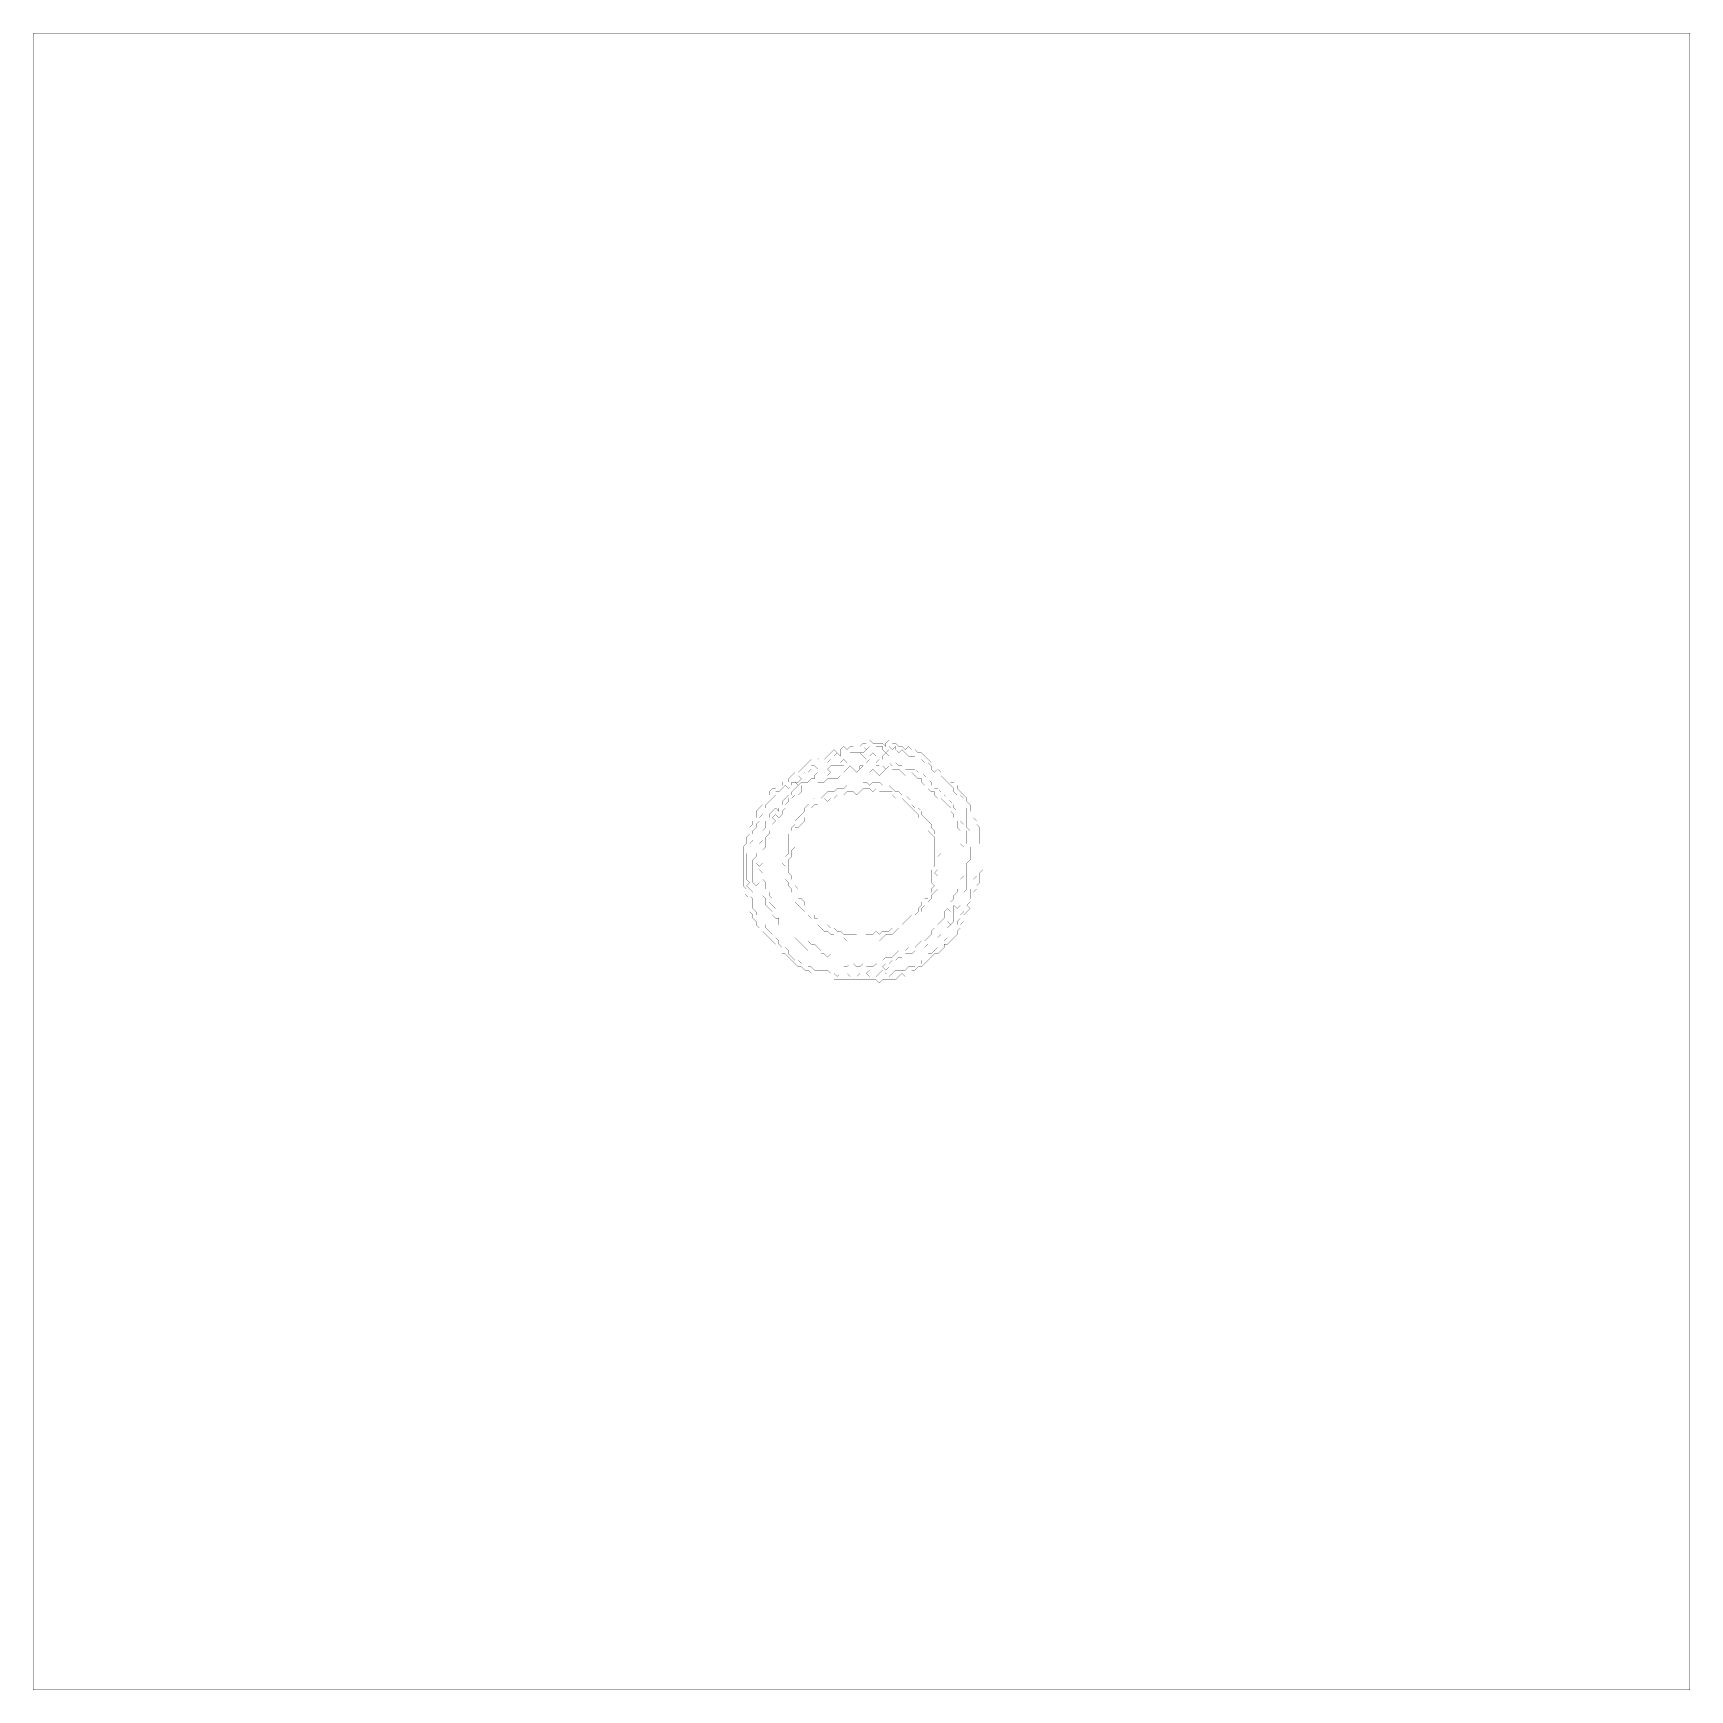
# Model space of a CAD drawing. Header units: metres. Extents: x 0 to 5025, y -5025 to 0.
import ezdxf

# ---------------------------------------------------------------- set-up
doc = ezdxf.new("R2010")
doc.units = ezdxf.units.M
doc.layers.add('conductor', color=1, linetype='Continuous')
doc.layers.add('substrate', color=5, linetype='Continuous')

msp = doc.modelspace()

# ---------------------------------------------------------------- linework, layer by layer
at = {"layer": 'conductor', "const_width": 0.5}
for points in [[(2517.5, -2163.5), (2527.3, -2173.3), (2517.5, -2183.1), (2507.7, -2183.1), (2497.8, -2183.1), (2488, -2183.1), (2478.2, -2183.1), (2488, -2183.1), (2497.8, -2183.1), (2507.7, -2183.1), (2517.5, -2193), (2527.3, -2202.8), (2527.3, -2212.6), (2537.2, -2202.8), (2537.2, -2193), (2547, -2183.1), (2556.8, -2193), (2556.8, -2202.8), (2556.8, -2212.6), (2556.8, -2222.5), (2566.7, -2222.5), (2556.8, -2212.6), (2566.7, -2202.8), (2576.5, -2202.8), (2576.5, -2193), (2586.3, -2183.1), (2596.2, -2193), (2596.2, -2202.8), (2596.2, -2212.6), (2606, -2222.5), (2615.8, -2212.6), (2625.7, -2222.5), (2635.5, -2222.5), (2645.3, -2232.3), (2655.2, -2232.3), (2665, -2232.3), (2674.8, -2232.3), (2684.7, -2242.1), (2694.5, -2242.1), (2704.3, -2252), (2714.2, -2261.8), (2724, -2271.7), (2724, -2281.5), (2733.8, -2291.3), (2743.7, -2291.3), (2753.5, -2301.2), (2753.5, -2311), (2763.3, -2311), (2773.2, -2320.8), (2783, -2330.7), (2792.9, -2340.5), (2792.9, -2350.3), (2802.7, -2360.2), (2812.5, -2370), (2812.5, -2379.8), (2812.5, -2389.7), (2822.4, -2399.5), (2822.4, -2409.3), (2832.2, -2419.2), (2832.2, -2429), (2832.2, -2438.8), (2832.2, -2448.7), (2832.2, -2458.5), (2842, -2468.3), (2842, -2478.2), (2842, -2488), (2842, -2497.8), (2842, -2507.7), (2832.2, -2517.5), (2832.2, -2527.3), (2832.2, -2537.2), (2832.2, -2547), (2832.2, -2556.8), (2832.2, -2566.7), (2832.2, -2576.5), (2832.2, -2586.3), (2832.2, -2596.2), (2822.4, -2606), (2822.4, -2615.8), (2812.5, -2625.7), (2802.7, -2635.5), (2792.9, -2645.3), (2792.9, -2655.2), (2792.9, -2665), (2792.9, -2674.8), (2792.9, -2684.7), (2792.9, -2694.5), (2783, -2704.3), (2773.2, -2694.5), (2763.3, -2704.3), (2753.5, -2714.2), (2753.5, -2724), (2753.5, -2733.8), (2743.7, -2743.7), (2733.8, -2743.7), (2724, -2743.7), (2714.2, -2753.5), (2714.2, -2763.3), (2704.3, -2773.2), (2694.5, -2773.2), (2684.7, -2783), (2674.8, -2783), (2665, -2792.9), (2655.2, -2792.9), (2645.3, -2792.9), (2635.5, -2802.7), (2625.7, -2802.7), (2615.8, -2812.5), (2606, -2812.5), (2596.2, -2822.4), (2586.3, -2822.4), (2576.5, -2822.4), (2566.7, -2832.2), (2556.8, -2822.4), (2547, -2832.2), (2537.2, -2832.2), (2527.3, -2832.2), (2517.5, -2822.4), (2507.7, -2832.2), (2497.8, -2832.2), (2488, -2822.4), (2478.2, -2822.4), (2468.3, -2832.2), (2458.5, -2832.2), (2448.7, -2822.4), (2438.8, -2822.4), (2429, -2822.4), (2419.2, -2822.4), (2409.3, -2822.4), (2399.5, -2812.5), (2389.7, -2802.7), (2379.8, -2792.9), (2370, -2783), (2360.2, -2783), (2350.3, -2783), (2340.5, -2773.2), (2330.7, -2763.3), (2320.8, -2753.5), (2311, -2743.7), (2301.2, -2743.7), (2291.3, -2733.8), (2281.5, -2724), (2281.5, -2714.2), (2271.7, -2714.2), (2261.8, -2704.3), (2261.8, -2694.5), (2261.8, -2684.7), (2252, -2684.7), (2242.1, -2674.8), (2242.1, -2665), (2232.3, -2655.2), (2222.5, -2645.3), (2222.5, -2635.5), (2222.5, -2625.7), (2212.6, -2615.8), (2212.6, -2606), (2212.6, -2596.2), (2212.6, -2586.3), (2202.8, -2576.5), (2193, -2586.3), (2183.1, -2576.5), (2183.1, -2566.7), (2183.1, -2556.8), (2183.1, -2547), (2183.1, -2537.2), (2183.1, -2527.3), (2183.1, -2517.5), (2183.1, -2507.7), (2193, -2497.8), (2193, -2488), (2202.8, -2478.2), (2202.8, -2468.3), (2202.8, -2458.5), (2212.6, -2448.7), (2212.6, -2438.8), (2212.6, -2429), (2212.6, -2419.2), (2222.5, -2409.3), (2222.5, -2399.5), (2222.5, -2389.7), (2232.3, -2379.8), (2232.3, -2370), (2242.1, -2360.2), (2252, -2350.3), (2261.8, -2360.2), (2261.8, -2350.3), (2271.7, -2340.5), (2271.7, -2330.7), (2281.5, -2320.8), (2291.3, -2311), (2301.2, -2311), (2301.2, -2301.2), (2311, -2291.3), (2320.8, -2281.5), (2330.7, -2271.7), (2340.5, -2271.7), (2350.3, -2271.7), (2360.2, -2261.8), (2370, -2261.8), (2370, -2252), (2379.8, -2242.1), (2389.7, -2242.1), (2399.5, -2242.1), (2409.3, -2252), (2419.2, -2242.1), (2429, -2242.1), (2419.2, -2242.1), (2409.3, -2232.3), (2419.2, -2222.5), (2429, -2222.5), (2438.8, -2222.5), (2448.7, -2222.5), (2458.5, -2222.5), (2468.3, -2212.6), (2478.2, -2202.8), (2468.3, -2212.6), (2458.5, -2202.8), (2448.7, -2212.6), (2438.8, -2202.8), (2429, -2202.8), (2419.2, -2202.8), (2409.3, -2212.6), (2399.5, -2212.6), (2389.7, -2212.6), (2389.7, -2222.5), (2379.8, -2232.3), (2370, -2222.5), (2360.2, -2222.5), (2360.2, -2232.3), (2350.3, -2242.1), (2340.5, -2242.1), (2330.7, -2252), (2320.8, -2252), (2330.7, -2261.8), (2320.8, -2271.7), (2311, -2271.7), (2301.2, -2271.7), (2301.2, -2281.5), (2291.3, -2291.3), (2281.5, -2281.5), (2271.7, -2291.3), (2261.8, -2301.2), (2252, -2301.2), (2252, -2311), (2242.1, -2320.8), (2232.3, -2330.7), (2222.5, -2340.5), (2222.5, -2350.3), (2212.6, -2360.2), (2212.6, -2370), (2202.8, -2379.8), (2202.8, -2389.7), (2193, -2399.5), (2193, -2409.3), (2183.1, -2419.2), (2183.1, -2429), (2173.3, -2438.8), (2183.1, -2448.7), (2173.3, -2458.5), (2173.3, -2468.3), (2173.3, -2478.2), (2163.5, -2488), (2163.5, -2497.8), (2163.5, -2507.7), (2163.5, -2517.5), (2163.5, -2527.3), (2163.5, -2537.2), (2163.5, -2547), (2163.5, -2556.8), (2163.5, -2566.7), (2173.3, -2576.5), (2163.5, -2586.3), (2173.3, -2596.2), (2183.1, -2606), (2173.3, -2615.8), (2183.1, -2625.7), (2183.1, -2635.5), (2183.1, -2645.3), (2183.1, -2655.2), (2193, -2665), (2193, -2674.8), (2202.8, -2684.7), (2212.6, -2694.5), (2222.5, -2704.3), (2222.5, -2714.2), (2232.3, -2724), (2242.1, -2733.8), (2242.1, -2743.7), (2252, -2743.7), (2261.8, -2753.5), (2261.8, -2763.3), (2271.7, -2773.2), (2281.5, -2773.2), (2291.3, -2783), (2291.3, -2792.9), (2301.2, -2802.7), (2311, -2812.5), (2320.8, -2812.5), (2330.7, -2822.4), (2340.5, -2822.4), (2350.3, -2832.2), (2360.2, -2832.2), (2370, -2842), (2379.8, -2842), (2389.7, -2842), (2399.5, -2842), (2409.3, -2842), (2419.2, -2851.9), (2429, -2851.9), (2438.8, -2861.7), (2448.7, -2851.9), (2458.5, -2851.9), (2468.3, -2851.9), (2478.2, -2861.7), (2488, -2861.7), (2497.8, -2861.7), (2507.7, -2851.9), (2517.5, -2861.7), (2527.3, -2861.7), (2537.2, -2861.7), (2547, -2851.9), (2556.8, -2861.7), (2566.7, -2851.9), (2576.5, -2842), (2586.3, -2851.9), (2596.2, -2861.7), (2606, -2851.9), (2615.8, -2842), (2625.7, -2842), (2635.5, -2842), (2645.3, -2842), (2655.2, -2832.2), (2665, -2832.2), (2674.8, -2832.2), (2684.7, -2822.4), (2694.5, -2822.4), (2694.5, -2812.5), (2704.3, -2802.7), (2714.2, -2792.9), (2724, -2792.9), (2733.8, -2783), (2743.7, -2773.2), (2743.7, -2763.3), (2753.5, -2753.5), (2763.3, -2753.5), (2773.2, -2743.7), (2773.2, -2733.8), (2773.2, -2724), (2773.2, -2714.2), (2783, -2704.3), (2792.9, -2704.3), (2802.7, -2704.3), (2802.7, -2694.5), (2812.5, -2684.7), (2812.5, -2674.8), (2822.4, -2665), (2812.5, -2655.2), (2822.4, -2645.3), (2832.2, -2635.5), (2842, -2625.7), (2842, -2615.8), (2842, -2606), (2842, -2596.2), (2851.9, -2586.3), (2851.9, -2576.5), (2851.9, -2566.7), (2861.7, -2556.8), (2861.7, -2547), (2861.7, -2537.2), (2861.7, -2527.3), (2861.7, -2517.5), (2861.7, -2507.7), (2861.7, -2497.8), (2861.7, -2488), (2861.7, -2478.2), (2861.7, -2468.3), (2861.7, -2458.5), (2861.7, -2448.7), (2851.9, -2438.8), (2851.9, -2429), (2851.9, -2419.2), (2851.9, -2409.3), (2842, -2419.2), (2832.2, -2409.3), (2832.2, -2399.5), (2832.2, -2389.7), (2832.2, -2379.8), (2832.2, -2370), (2832.2, -2360.2), (2832.2, -2350.3), (2822.4, -2340.5), (2822.4, -2330.7), (2822.4, -2320.8), (2812.5, -2311), (2802.7, -2311), (2792.9, -2301.2), (2792.9, -2291.3), (2783, -2281.5), (2773.2, -2271.7), (2763.3, -2261.8), (2753.5, -2252), (2753.5, -2242.1), (2743.7, -2232.3), (2733.8, -2242.1), (2724, -2232.3), (2724, -2222.5), (2714.2, -2212.6), (2704.3, -2212.6), (2694.5, -2202.8), (2684.7, -2202.8), (2674.8, -2193), (2665, -2193), (2655.2, -2193), (2645.3, -2183.1), (2635.5, -2173.3), (2625.7, -2183.1), (2615.8, -2173.3), (2615.8, -2163.5), (2606, -2173.3), (2596.2, -2163.5), (2596.2, -2173.3), (2586.3, -2183.1), (2576.5, -2173.3), (2576.5, -2163.5), (2566.7, -2163.5), (2556.8, -2163.5), (2547, -2173.3), (2537.2, -2163.5), (2527.3, -2173.3)], [(2497.8, -2163.5)], [(2497.8, -2202.8)], [(2556.8, -2281.5), (2556.8, -2291.3), (2547, -2301.2), (2537.2, -2291.3), (2527.3, -2291.3), (2517.5, -2291.3), (2507.7, -2301.2), (2497.8, -2311), (2488, -2301.2), (2478.2, -2301.2), (2468.3, -2301.2), (2458.5, -2311), (2448.7, -2311), (2438.8, -2311), (2429, -2320.8), (2419.2, -2320.8), (2409.3, -2330.7), (2399.5, -2320.8), (2389.7, -2330.7), (2379.8, -2340.5), (2370, -2340.5), (2360.2, -2350.3), (2360.2, -2360.2), (2350.3, -2370), (2340.5, -2379.8), (2340.5, -2389.7), (2330.7, -2399.5), (2320.8, -2409.3), (2311, -2409.3), (2311, -2419.2), (2311, -2429), (2311, -2438.8), (2311, -2448.7), (2311, -2458.5), (2311, -2468.3), (2301.2, -2478.2), (2301.2, -2488), (2301.2, -2497.8), (2291.3, -2507.7), (2291.3, -2517.5), (2291.3, -2527.3), (2291.3, -2537.2), (2291.3, -2547), (2301.2, -2556.8), (2301.2, -2566.7), (2311, -2576.5), (2311, -2586.3), (2320.8, -2596.2), (2320.8, -2606), (2320.8, -2615.8), (2320.8, -2625.7), (2330.7, -2625.7), (2340.5, -2635.5), (2340.5, -2645.3), (2350.3, -2655.2), (2360.2, -2665), (2370, -2674.8), (2370, -2684.7), (2379.8, -2684.7), (2389.7, -2694.5), (2389.7, -2704.3), (2399.5, -2704.3), (2409.3, -2704.3), (2419.2, -2714.2), (2429, -2714.2), (2438.8, -2724), (2448.7, -2724), (2458.5, -2733.8), (2468.3, -2733.8), (2478.2, -2733.8), (2488, -2733.8), (2497.8, -2733.8), (2507.7, -2743.7), (2517.5, -2743.7), (2527.3, -2733.8), (2537.2, -2733.8), (2547, -2733.8), (2556.8, -2724), (2566.7, -2733.8), (2576.5, -2724), (2586.3, -2724), (2596.2, -2724), (2606, -2714.2), (2615.8, -2714.2), (2625.7, -2704.3), (2635.5, -2704.3), (2645.3, -2694.5), (2655.2, -2684.7), (2665, -2674.8), (2674.8, -2674.8), (2684.7, -2665), (2684.7, -2655.2), (2694.5, -2645.3), (2694.5, -2635.5), (2704.3, -2625.7), (2714.2, -2625.7), (2714.2, -2615.8), (2724, -2606), (2724, -2596.2), (2733.8, -2586.3), (2724, -2576.5), (2724, -2566.7), (2724, -2556.8), (2724, -2547), (2724, -2537.2), (2733.8, -2527.3), (2733.8, -2517.5), (2733.8, -2507.7), (2733.8, -2497.8), (2733.8, -2488), (2733.8, -2478.2), (2733.8, -2468.3), (2733.8, -2458.5), (2733.8, -2448.7), (2733.8, -2438.8), (2724, -2429), (2714.2, -2419.2), (2714.2, -2409.3), (2704.3, -2399.5), (2704.3, -2389.7), (2694.5, -2389.7), (2684.7, -2379.8), (2684.7, -2370), (2674.8, -2360.2), (2665, -2350.3), (2655.2, -2340.5), (2645.3, -2330.7), (2635.5, -2320.8), (2625.7, -2320.8), (2615.8, -2320.8), (2606, -2311), (2606, -2301.2), (2596.2, -2301.2), (2586.3, -2301.2), (2576.5, -2301.2), (2566.7, -2301.2), (2556.8, -2291.3)], [(2301.2, -2281.5), (2311, -2271.7), (2320.8, -2281.5), (2311, -2291.3)], [(2389.7, -2261.8)], [(2792.9, -2645.3), (2802.7, -2635.5), (2812.5, -2645.3), (2802.7, -2655.2)], [(2527.3, -2851.9), (2537.2, -2842), (2547, -2851.9), (2537.2, -2861.7)], [(2576.5, -2832.2), (2586.3, -2822.4), (2596.2, -2832.2), (2586.3, -2842)]]:
    msp.add_lwpolyline(points, close=True, dxfattribs=at)
at = {"layer": 'substrate', "const_width": 0.5}
for points in [[(0, 0), (0, -9.8), (0, -19.7), (0, -29.5), (0, -39.3), (0, -49.2), (0, -59), (0, -68.8), (0, -78.7), (0, -88.5), (0, -98.3), (0, -108.2), (0, -118), (0, -127.8), (0, -137.7), (0, -147.5), (0, -157.3), (0, -167.2), (0, -177), (0, -186.8), (0, -196.7), (0, -206.5), (0, -216.3), (0, -226.2), (0, -236), (0, -245.8), (0, -255.7), (0, -265.5), (0, -275.4), (0, -285.2), (0, -295), (0, -304.9), (0, -314.7), (0, -324.5), (0, -334.4), (0, -344.2), (0, -354), (0, -363.9), (0, -373.7), (0, -383.5), (0, -393.4), (0, -403.2), (0, -413), (0, -422.9), (0, -432.7), (0, -442.5), (0, -452.4), (0, -462.2), (0, -472), (0, -481.9), (0, -491.7), (0, -501.5), (0, -511.4), (0, -521.2), (0, -531), (0, -540.9), (0, -550.7), (0, -560.5), (0, -570.4), (0, -580.2), (0, -590), (0, -599.9), (0, -609.7), (0, -619.5), (0, -629.4), (0, -639.2), (0, -649), (0, -658.9), (0, -668.7), (0, -678.5), (0, -688.4), (0, -698.2), (0, -708), (0, -717.9), (0, -727.7), (0, -737.5), (0, -747.4), (0, -757.2), (0, -767.1), (0, -776.9), (0, -786.7), (0, -796.6), (0, -806.4), (0, -816.2), (0, -826.1), (0, -835.9), (0, -845.7), (0, -855.6), (0, -865.4), (0, -875.2), (0, -885.1), (0, -894.9), (0, -904.7), (0, -914.6), (0, -924.4), (0, -934.2), (0, -944.1), (0, -953.9), (0, -963.7), (0, -973.6), (0, -983.4), (0, -993.2), (0, -1003.1), (0, -1012.9), (0, -1022.7), (0, -1032.6), (0, -1042.4), (0, -1052.2), (0, -1062.1), (0, -1071.9), (0, -1081.7), (0, -1091.6), (0, -1101.4), (0, -1111.2), (0, -1121.1), (0, -1130.9), (0, -1140.7), (0, -1150.6), (0, -1160.4), (0, -1170.2), (0, -1180.1), (0, -1189.9), (0, -1199.7), (0, -1209.6), (0, -1219.4), (0, -1229.2), (0, -1239.1), (0, -1248.9), (0, -1258.8), (0, -1268.6), (0, -1278.4), (0, -1288.3), (0, -1298.1), (0, -1307.9), (0, -1317.8), (0, -1327.6), (0, -1337.4), (0, -1347.3), (0, -1357.1), (0, -1366.9), (0, -1376.8), (0, -1386.6), (0, -1396.4), (0, -1406.3), (0, -1416.1), (0, -1425.9), (0, -1435.8), (0, -1445.6), (0, -1455.4), (0, -1465.3), (0, -1475.1), (0, -1484.9), (0, -1494.8), (0, -1504.6), (0, -1514.4), (0, -1524.3), (0, -1534.1), (0, -1543.9), (0, -1553.8), (0, -1563.6), (0, -1573.4), (0, -1583.3), (0, -1593.1), (0, -1602.9), (0, -1612.8), (0, -1622.6), (0, -1632.4), (0, -1642.3), (0, -1652.1), (0, -1661.9), (0, -1671.8), (0, -1681.6), (0, -1691.4), (0, -1701.3), (0, -1711.1), (0, -1720.9), (0, -1730.8), (0, -1740.6), (0, -1750.4), (0, -1760.3), (0, -1770.1), (0, -1780), (0, -1789.8), (0, -1799.6), (0, -1809.5), (0, -1819.3), (0, -1829.1), (0, -1839), (0, -1848.8), (0, -1858.6), (0, -1868.5), (0, -1878.3), (0, -1888.1), (0, -1898), (0, -1907.8), (0, -1917.6), (0, -1927.5), (0, -1937.3), (0, -1947.1), (0, -1957), (0, -1966.8), (0, -1976.6), (0, -1986.5), (0, -1996.3), (0, -2006.1), (0, -2016), (0, -2025.8), (0, -2035.6), (0, -2045.5), (0, -2055.3), (0, -2065.1), (0, -2075), (0, -2084.8), (0, -2094.6), (0, -2104.5), (0, -2114.3), (0, -2124.1), (0, -2134), (0, -2143.8), (0, -2153.6), (0, -2163.5), (0, -2173.3), (0, -2183.1), (0, -2193), (0, -2202.8), (0, -2212.6), (0, -2222.5), (0, -2232.3), (0, -2242.1), (0, -2252), (0, -2261.8), (0, -2271.7), (0, -2281.5), (0, -2291.3), (0, -2301.2), (0, -2311), (0, -2320.8), (0, -2330.7), (0, -2340.5), (0, -2350.3), (0, -2360.2), (0, -2370), (0, -2379.8), (0, -2389.7), (0, -2399.5), (0, -2409.3), (0, -2419.2), (0, -2429), (0, -2438.8), (0, -2448.7), (0, -2458.5), (0, -2468.3), (0, -2478.2), (0, -2488), (0, -2497.8), (0, -2507.7), (0, -2517.5), (0, -2527.3), (0, -2537.2), (0, -2547), (0, -2556.8), (0, -2566.7), (0, -2576.5), (0, -2586.3), (0, -2596.2), (0, -2606), (0, -2615.8), (0, -2625.7), (0, -2635.5), (0, -2645.3), (0, -2655.2), (0, -2665), (0, -2674.8), (0, -2684.7), (0, -2694.5), (0, -2704.3), (0, -2714.2), (0, -2724), (0, -2733.8), (0, -2743.7), (0, -2753.5), (0, -2763.3), (0, -2773.2), (0, -2783), (0, -2792.9), (0, -2802.7), (0, -2812.5), (0, -2822.4), (0, -2832.2), (0, -2842), (0, -2851.9), (0, -2861.7), (0, -2871.5), (0, -2881.4), (0, -2891.2), (0, -2901), (0, -2910.9), (0, -2920.7), (0, -2930.5), (0, -2940.4), (0, -2950.2), (0, -2960), (0, -2969.9), (0, -2979.7), (0, -2989.5), (0, -2999.4), (0, -3009.2), (0, -3019), (0, -3028.9), (0, -3038.7), (0, -3048.5), (0, -3058.4), (0, -3068.2), (0, -3078), (0, -3087.9), (0, -3097.7), (0, -3107.5), (0, -3117.4), (0, -3127.2), (0, -3137), (0, -3146.9), (0, -3156.7), (0, -3166.5), (0, -3176.4), (0, -3186.2), (0, -3196), (0, -3205.9), (0, -3215.7), (0, -3225.5), (0, -3235.4), (0, -3245.2), (0, -3255), (0, -3264.9), (0, -3274.7), (0, -3284.6), (0, -3294.4), (0, -3304.2), (0, -3314.1), (0, -3323.9), (0, -3333.7), (0, -3343.6), (0, -3353.4), (0, -3363.2), (0, -3373.1), (0, -3382.9), (0, -3392.7), (0, -3402.6), (0, -3412.4), (0, -3422.2), (0, -3432.1), (0, -3441.9), (0, -3451.7), (0, -3461.6), (0, -3471.4), (0, -3481.2), (0, -3491.1), (0, -3500.9), (0, -3510.7), (0, -3520.6), (0, -3530.4), (0, -3540.2), (0, -3550.1), (0, -3559.9), (0, -3569.7), (0, -3579.6), (0, -3589.4), (0, -3599.2), (0, -3609.1), (0, -3618.9), (0, -3628.7), (0, -3638.6), (0, -3648.4), (0, -3658.2), (0, -3668.1), (0, -3677.9), (0, -3687.7), (0, -3697.6), (0, -3707.4), (0, -3717.2), (0, -3727.1), (0, -3736.9), (0, -3746.7), (0, -3756.6), (0, -3766.4), (0, -3776.2), (0, -3786.1), (0, -3795.9), (0, -3805.8), (0, -3815.6), (0, -3825.4), (0, -3835.3), (0, -3845.1), (0, -3854.9), (0, -3864.8), (0, -3874.6), (0, -3884.4), (0, -3894.3), (0, -3904.1), (0, -3913.9), (0, -3923.8), (0, -3933.6), (0, -3943.4), (0, -3953.3), (0, -3963.1), (0, -3972.9), (0, -3982.8), (0, -3992.6), (0, -4002.4), (0, -4012.3), (0, -4022.1), (0, -4031.9), (0, -4041.8), (0, -4051.6), (0, -4061.4), (0, -4071.3), (0, -4081.1), (0, -4090.9), (0, -4100.8), (0, -4110.6), (0, -4120.4), (0, -4130.3), (0, -4140.1), (0, -4149.9), (0, -4159.8), (0, -4169.6), (0, -4179.4), (0, -4189.3), (0, -4199.1), (0, -4208.9), (0, -4218.8), (0, -4228.6), (0, -4238.4), (0, -4248.3), (0, -4258.1), (0, -4267.9), (0, -4277.8), (0, -4287.6), (0, -4297.5), (0, -4307.3), (0, -4317.1), (0, -4327), (0, -4336.8), (0, -4346.6), (0, -4356.5), (0, -4366.3), (0, -4376.1), (0, -4386), (0, -4395.8), (0, -4405.6), (0, -4415.5), (0, -4425.3), (0, -4435.1), (0, -4445), (0, -4454.8), (0, -4464.6), (0, -4474.5), (0, -4484.3), (0, -4494.1), (0, -4504), (0, -4513.8), (0, -4523.6), (0, -4533.5), (0, -4543.3), (0, -4553.1), (0, -4563), (0, -4572.8), (0, -4582.6), (0, -4592.5), (0, -4602.3), (0, -4612.1), (0, -4622), (0, -4631.8), (0, -4641.6), (0, -4651.5), (0, -4661.3), (0, -4671.1), (0, -4681), (0, -4690.8), (0, -4700.6), (0, -4710.5), (0, -4720.3), (0, -4730.1), (0, -4740), (0, -4749.8), (0, -4759.6), (0, -4769.5), (0, -4779.3), (0, -4789.2), (0, -4799), (0, -4808.8), (0, -4818.7), (0, -4828.5), (0, -4838.3), (0, -4848.2), (0, -4858), (0, -4867.8), (0, -4877.7), (0, -4887.5), (0, -4897.3), (0, -4907.2), (0, -4917), (0, -4926.8), (0, -4936.7), (0, -4946.5), (0, -4956.3), (0, -4966.2), (0, -4976), (0, -4985.8), (0, -4995.7), (0, -5005.5), (0, -5015.3), (0, -5025.2), (9.8, -5025.2), (19.7, -5025.2), (29.5, -5025.2), (39.3, -5025.2), (49.2, -5025.2), (59, -5025.2), (68.8, -5025.2), (78.7, -5025.2), (88.5, -5025.2), (98.3, -5025.2), (108.2, -5025.2), (118, -5025.2), (127.8, -5025.2), (137.7, -5025.2), (147.5, -5025.2), (157.3, -5025.2), (167.2, -5025.2), (177, -5025.2), (186.8, -5025.2), (196.7, -5025.2), (206.5, -5025.2), (216.3, -5025.2), (226.2, -5025.2), (236, -5025.2), (245.8, -5025.2), (255.7, -5025.2), (265.5, -5025.2), (275.4, -5025.2), (285.2, -5025.2), (295, -5025.2), (304.9, -5025.2), (314.7, -5025.2), (324.5, -5025.2), (334.4, -5025.2), (344.2, -5025.2), (354, -5025.2), (363.9, -5025.2), (373.7, -5025.2), (383.5, -5025.2), (393.4, -5025.2), (403.2, -5025.2), (413, -5025.2), (422.9, -5025.2), (432.7, -5025.2), (442.5, -5025.2), (452.4, -5025.2), (462.2, -5025.2), (472, -5025.2), (481.9, -5025.2), (491.7, -5025.2), (501.5, -5025.2), (511.4, -5025.2), (521.2, -5025.2), (531, -5025.2), (540.9, -5025.2), (550.7, -5025.2), (560.5, -5025.2), (570.4, -5025.2), (580.2, -5025.2), (590, -5025.2), (599.9, -5025.2), (609.7, -5025.2), (619.5, -5025.2), (629.4, -5025.2), (639.2, -5025.2), (649, -5025.2), (658.9, -5025.2), (668.7, -5025.2), (678.5, -5025.2), (688.4, -5025.2), (698.2, -5025.2), (708, -5025.2), (717.9, -5025.2), (727.7, -5025.2), (737.5, -5025.2), (747.4, -5025.2), (757.2, -5025.2), (767.1, -5025.2), (776.9, -5025.2), (786.7, -5025.2), (796.6, -5025.2), (806.4, -5025.2), (816.2, -5025.2), (826.1, -5025.2), (835.9, -5025.2), (845.7, -5025.2), (855.6, -5025.2), (865.4, -5025.2), (875.2, -5025.2), (885.1, -5025.2), (894.9, -5025.2), (904.7, -5025.2), (914.6, -5025.2), (924.4, -5025.2), (934.2, -5025.2), (944.1, -5025.2), (953.9, -5025.2), (963.7, -5025.2), (973.6, -5025.2), (983.4, -5025.2), (993.2, -5025.2), (1003.1, -5025.2), (1012.9, -5025.2), (1022.7, -5025.2), (1032.6, -5025.2), (1042.4, -5025.2), (1052.2, -5025.2), (1062.1, -5025.2), (1071.9, -5025.2), (1081.7, -5025.2), (1091.6, -5025.2), (1101.4, -5025.2), (1111.2, -5025.2), (1121.1, -5025.2), (1130.9, -5025.2), (1140.7, -5025.2), (1150.6, -5025.2), (1160.4, -5025.2), (1170.2, -5025.2), (1180.1, -5025.2), (1189.9, -5025.2), (1199.7, -5025.2), (1209.6, -5025.2), (1219.4, -5025.2), (1229.2, -5025.2), (1239.1, -5025.2), (1248.9, -5025.2), (1258.8, -5025.2), (1268.6, -5025.2), (1278.4, -5025.2), (1288.3, -5025.2), (1298.1, -5025.2), (1307.9, -5025.2), (1317.8, -5025.2), (1327.6, -5025.2), (1337.4, -5025.2), (1347.3, -5025.2), (1357.1, -5025.2), (1366.9, -5025.2), (1376.8, -5025.2), (1386.6, -5025.2), (1396.4, -5025.2), (1406.3, -5025.2), (1416.1, -5025.2), (1425.9, -5025.2), (1435.8, -5025.2), (1445.6, -5025.2), (1455.4, -5025.2), (1465.3, -5025.2), (1475.1, -5025.2), (1484.9, -5025.2), (1494.8, -5025.2), (1504.6, -5025.2), (1514.4, -5025.2), (1524.3, -5025.2), (1534.1, -5025.2), (1543.9, -5025.2), (1553.8, -5025.2), (1563.6, -5025.2), (1573.4, -5025.2), (1583.3, -5025.2), (1593.1, -5025.2), (1602.9, -5025.2), (1612.8, -5025.2), (1622.6, -5025.2), (1632.4, -5025.2), (1642.3, -5025.2), (1652.1, -5025.2), (1661.9, -5025.2), (1671.8, -5025.2), (1681.6, -5025.2), (1691.4, -5025.2), (1701.3, -5025.2), (1711.1, -5025.2), (1720.9, -5025.2), (1730.8, -5025.2), (1740.6, -5025.2), (1750.4, -5025.2), (1760.3, -5025.2), (1770.1, -5025.2), (1780, -5025.2), (1789.8, -5025.2), (1799.6, -5025.2), (1809.5, -5025.2), (1819.3, -5025.2), (1829.1, -5025.2), (1839, -5025.2), (1848.8, -5025.2), (1858.6, -5025.2), (1868.5, -5025.2), (1878.3, -5025.2), (1888.1, -5025.2), (1898, -5025.2), (1907.8, -5025.2), (1917.6, -5025.2), (1927.5, -5025.2), (1937.3, -5025.2), (1947.1, -5025.2), (1957, -5025.2), (1966.8, -5025.2), (1976.6, -5025.2), (1986.5, -5025.2), (1996.3, -5025.2), (2006.1, -5025.2), (2016, -5025.2), (2025.8, -5025.2), (2035.6, -5025.2), (2045.5, -5025.2), (2055.3, -5025.2), (2065.1, -5025.2), (2075, -5025.2), (2084.8, -5025.2), (2094.6, -5025.2), (2104.5, -5025.2), (2114.3, -5025.2), (2124.1, -5025.2), (2134, -5025.2), (2143.8, -5025.2), (2153.6, -5025.2), (2163.5, -5025.2), (2173.3, -5025.2), (2183.1, -5025.2), (2193, -5025.2), (2202.8, -5025.2), (2212.6, -5025.2), (2222.5, -5025.2), (2232.3, -5025.2), (2242.1, -5025.2), (2252, -5025.2), (2261.8, -5025.2), (2271.7, -5025.2), (2281.5, -5025.2), (2291.3, -5025.2), (2301.2, -5025.2), (2311, -5025.2), (2320.8, -5025.2), (2330.7, -5025.2), (2340.5, -5025.2), (2350.3, -5025.2), (2360.2, -5025.2), (2370, -5025.2), (2379.8, -5025.2), (2389.7, -5025.2), (2399.5, -5025.2), (2409.3, -5025.2), (2419.2, -5025.2), (2429, -5025.2), (2438.8, -5025.2), (2448.7, -5025.2), (2458.5, -5025.2), (2468.3, -5025.2), (2478.2, -5025.2), (2488, -5025.2), (2497.8, -5025.2), (2507.7, -5025.2), (2517.5, -5025.2), (2527.3, -5025.2), (2537.2, -5025.2), (2547, -5025.2), (2556.8, -5025.2), (2566.7, -5025.2), (2576.5, -5025.2), (2586.3, -5025.2), (2596.2, -5025.2), (2606, -5025.2), (2615.8, -5025.2), (2625.7, -5025.2), (2635.5, -5025.2), (2645.3, -5025.2), (2655.2, -5025.2), (2665, -5025.2), (2674.8, -5025.2), (2684.7, -5025.2), (2694.5, -5025.2), (2704.3, -5025.2), (2714.2, -5025.2), (2724, -5025.2), (2733.8, -5025.2), (2743.7, -5025.2), (2753.5, -5025.2), (2763.3, -5025.2), (2773.2, -5025.2), (2783, -5025.2), (2792.9, -5025.2), (2802.7, -5025.2), (2812.5, -5025.2), (2822.4, -5025.2), (2832.2, -5025.2), (2842, -5025.2), (2851.9, -5025.2), (2861.7, -5025.2), (2871.5, -5025.2), (2881.4, -5025.2), (2891.2, -5025.2), (2901, -5025.2), (2910.9, -5025.2), (2920.7, -5025.2), (2930.5, -5025.2), (2940.4, -5025.2), (2950.2, -5025.2), (2960, -5025.2), (2969.9, -5025.2), (2979.7, -5025.2), (2989.5, -5025.2), (2999.4, -5025.2), (3009.2, -5025.2), (3019, -5025.2), (3028.9, -5025.2), (3038.7, -5025.2), (3048.5, -5025.2), (3058.4, -5025.2), (3068.2, -5025.2), (3078, -5025.2), (3087.9, -5025.2), (3097.7, -5025.2), (3107.5, -5025.2), (3117.4, -5025.2), (3127.2, -5025.2), (3137, -5025.2), (3146.9, -5025.2), (3156.7, -5025.2), (3166.5, -5025.2), (3176.4, -5025.2), (3186.2, -5025.2), (3196, -5025.2), (3205.9, -5025.2), (3215.7, -5025.2), (3225.5, -5025.2), (3235.4, -5025.2), (3245.2, -5025.2), (3255, -5025.2), (3264.9, -5025.2), (3274.7, -5025.2), (3284.6, -5025.2), (3294.4, -5025.2), (3304.2, -5025.2), (3314.1, -5025.2), (3323.9, -5025.2), (3333.7, -5025.2), (3343.6, -5025.2), (3353.4, -5025.2), (3363.2, -5025.2), (3373.1, -5025.2), (3382.9, -5025.2), (3392.7, -5025.2), (3402.6, -5025.2), (3412.4, -5025.2), (3422.2, -5025.2), (3432.1, -5025.2), (3441.9, -5025.2), (3451.7, -5025.2), (3461.6, -5025.2), (3471.4, -5025.2), (3481.2, -5025.2), (3491.1, -5025.2), (3500.9, -5025.2), (3510.7, -5025.2), (3520.6, -5025.2), (3530.4, -5025.2), (3540.2, -5025.2), (3550.1, -5025.2), (3559.9, -5025.2), (3569.7, -5025.2), (3579.6, -5025.2), (3589.4, -5025.2), (3599.2, -5025.2), (3609.1, -5025.2), (3618.9, -5025.2), (3628.7, -5025.2), (3638.6, -5025.2), (3648.4, -5025.2), (3658.2, -5025.2), (3668.1, -5025.2), (3677.9, -5025.2), (3687.7, -5025.2), (3697.6, -5025.2), (3707.4, -5025.2), (3717.2, -5025.2), (3727.1, -5025.2), (3736.9, -5025.2), (3746.7, -5025.2), (3756.6, -5025.2), (3766.4, -5025.2), (3776.2, -5025.2), (3786.1, -5025.2), (3795.9, -5025.2), (3805.8, -5025.2), (3815.6, -5025.2), (3825.4, -5025.2), (3835.3, -5025.2), (3845.1, -5025.2), (3854.9, -5025.2), (3864.8, -5025.2), (3874.6, -5025.2), (3884.4, -5025.2), (3894.3, -5025.2), (3904.1, -5025.2), (3913.9, -5025.2), (3923.8, -5025.2), (3933.6, -5025.2), (3943.4, -5025.2), (3953.3, -5025.2), (3963.1, -5025.2), (3972.9, -5025.2), (3982.8, -5025.2), (3992.6, -5025.2), (4002.4, -5025.2), (4012.3, -5025.2), (4022.1, -5025.2), (4031.9, -5025.2), (4041.8, -5025.2), (4051.6, -5025.2), (4061.4, -5025.2), (4071.3, -5025.2), (4081.1, -5025.2), (4090.9, -5025.2), (4100.8, -5025.2), (4110.6, -5025.2), (4120.4, -5025.2), (4130.3, -5025.2), (4140.1, -5025.2), (4149.9, -5025.2), (4159.8, -5025.2), (4169.6, -5025.2), (4179.4, -5025.2), (4189.3, -5025.2), (4199.1, -5025.2), (4208.9, -5025.2), (4218.8, -5025.2), (4228.6, -5025.2), (4238.4, -5025.2), (4248.3, -5025.2), (4258.1, -5025.2), (4267.9, -5025.2), (4277.8, -5025.2), (4287.6, -5025.2), (4297.5, -5025.2), (4307.3, -5025.2), (4317.1, -5025.2), (4327, -5025.2), (4336.8, -5025.2), (4346.6, -5025.2), (4356.5, -5025.2), (4366.3, -5025.2), (4376.1, -5025.2), (4386, -5025.2), (4395.8, -5025.2), (4405.6, -5025.2), (4415.5, -5025.2), (4425.3, -5025.2), (4435.1, -5025.2), (4445, -5025.2), (4454.8, -5025.2), (4464.6, -5025.2), (4474.5, -5025.2), (4484.3, -5025.2), (4494.1, -5025.2), (4504, -5025.2), (4513.8, -5025.2), (4523.6, -5025.2), (4533.5, -5025.2), (4543.3, -5025.2), (4553.1, -5025.2), (4563, -5025.2), (4572.8, -5025.2), (4582.6, -5025.2), (4592.5, -5025.2), (4602.3, -5025.2), (4612.1, -5025.2), (4622, -5025.2), (4631.8, -5025.2), (4641.6, -5025.2), (4651.5, -5025.2), (4661.3, -5025.2), (4671.1, -5025.2), (4681, -5025.2), (4690.8, -5025.2), (4700.6, -5025.2), (4710.5, -5025.2), (4720.3, -5025.2), (4730.1, -5025.2), (4740, -5025.2), (4749.8, -5025.2), (4759.6, -5025.2), (4769.5, -5025.2), (4779.3, -5025.2), (4789.2, -5025.2), (4799, -5025.2), (4808.8, -5025.2), (4818.7, -5025.2), (4828.5, -5025.2), (4838.3, -5025.2), (4848.2, -5025.2), (4858, -5025.2), (4867.8, -5025.2), (4877.7, -5025.2), (4887.5, -5025.2), (4897.3, -5025.2), (4907.2, -5025.2), (4917, -5025.2), (4926.8, -5025.2), (4936.7, -5025.2), (4946.5, -5025.2), (4956.3, -5025.2), (4966.2, -5025.2), (4976, -5025.2), (4985.8, -5025.2), (4995.7, -5025.2), (5005.5, -5025.2), (5015.3, -5025.2), (5025.2, -5025.2), (5025.2, -5015.3), (5025.2, -5005.5), (5025.2, -4995.7), (5025.2, -4985.8), (5025.2, -4976), (5025.2, -4966.2), (5025.2, -4956.3), (5025.2, -4946.5), (5025.2, -4936.7), (5025.2, -4926.8), (5025.2, -4917), (5025.2, -4907.2), (5025.2, -4897.3), (5025.2, -4887.5), (5025.2, -4877.7), (5025.2, -4867.8), (5025.2, -4858), (5025.2, -4848.2), (5025.2, -4838.3), (5025.2, -4828.5), (5025.2, -4818.7), (5025.2, -4808.8), (5025.2, -4799), (5025.2, -4789.2), (5025.2, -4779.3), (5025.2, -4769.5), (5025.2, -4759.6), (5025.2, -4749.8), (5025.2, -4740), (5025.2, -4730.1), (5025.2, -4720.3), (5025.2, -4710.5), (5025.2, -4700.6), (5025.2, -4690.8), (5025.2, -4681), (5025.2, -4671.1), (5025.2, -4661.3), (5025.2, -4651.5), (5025.2, -4641.6), (5025.2, -4631.8), (5025.2, -4622), (5025.2, -4612.1), (5025.2, -4602.3), (5025.2, -4592.5), (5025.2, -4582.6), (5025.2, -4572.8), (5025.2, -4563), (5025.2, -4553.1), (5025.2, -4543.3), (5025.2, -4533.5), (5025.2, -4523.6), (5025.2, -4513.8), (5025.2, -4504), (5025.2, -4494.1), (5025.2, -4484.3), (5025.2, -4474.5), (5025.2, -4464.6), (5025.2, -4454.8), (5025.2, -4445), (5025.2, -4435.1), (5025.2, -4425.3), (5025.2, -4415.5), (5025.2, -4405.6), (5025.2, -4395.8), (5025.2, -4386), (5025.2, -4376.1), (5025.2, -4366.3), (5025.2, -4356.5), (5025.2, -4346.6), (5025.2, -4336.8), (5025.2, -4327), (5025.2, -4317.1), (5025.2, -4307.3), (5025.2, -4297.5), (5025.2, -4287.6), (5025.2, -4277.8), (5025.2, -4267.9), (5025.2, -4258.1), (5025.2, -4248.3), (5025.2, -4238.4), (5025.2, -4228.6), (5025.2, -4218.8), (5025.2, -4208.9), (5025.2, -4199.1), (5025.2, -4189.3), (5025.2, -4179.4), (5025.2, -4169.6), (5025.2, -4159.8), (5025.2, -4149.9), (5025.2, -4140.1), (5025.2, -4130.3), (5025.2, -4120.4), (5025.2, -4110.6), (5025.2, -4100.8), (5025.2, -4090.9), (5025.2, -4081.1), (5025.2, -4071.3), (5025.2, -4061.4), (5025.2, -4051.6), (5025.2, -4041.8), (5025.2, -4031.9), (5025.2, -4022.1), (5025.2, -4012.3), (5025.2, -4002.4), (5025.2, -3992.6), (5025.2, -3982.8), (5025.2, -3972.9), (5025.2, -3963.1), (5025.2, -3953.3), (5025.2, -3943.4), (5025.2, -3933.6), (5025.2, -3923.8), (5025.2, -3913.9), (5025.2, -3904.1), (5025.2, -3894.3), (5025.2, -3884.4), (5025.2, -3874.6), (5025.2, -3864.8), (5025.2, -3854.9), (5025.2, -3845.1), (5025.2, -3835.3), (5025.2, -3825.4), (5025.2, -3815.6), (5025.2, -3805.8), (5025.2, -3795.9), (5025.2, -3786.1), (5025.2, -3776.2), (5025.2, -3766.4), (5025.2, -3756.6), (5025.2, -3746.7), (5025.2, -3736.9), (5025.2, -3727.1), (5025.2, -3717.2), (5025.2, -3707.4), (5025.2, -3697.6), (5025.2, -3687.7), (5025.2, -3677.9), (5025.2, -3668.1), (5025.2, -3658.2), (5025.2, -3648.4), (5025.2, -3638.6), (5025.2, -3628.7), (5025.2, -3618.9), (5025.2, -3609.1), (5025.2, -3599.2), (5025.2, -3589.4), (5025.2, -3579.6), (5025.2, -3569.7), (5025.2, -3559.9), (5025.2, -3550.1), (5025.2, -3540.2), (5025.2, -3530.4), (5025.2, -3520.6), (5025.2, -3510.7), (5025.2, -3500.9), (5025.2, -3491.1), (5025.2, -3481.2), (5025.2, -3471.4), (5025.2, -3461.6), (5025.2, -3451.7), (5025.2, -3441.9), (5025.2, -3432.1), (5025.2, -3422.2), (5025.2, -3412.4), (5025.2, -3402.6), (5025.2, -3392.7), (5025.2, -3382.9), (5025.2, -3373.1), (5025.2, -3363.2), (5025.2, -3353.4), (5025.2, -3343.6), (5025.2, -3333.7), (5025.2, -3323.9), (5025.2, -3314.1), (5025.2, -3304.2), (5025.2, -3294.4), (5025.2, -3284.6), (5025.2, -3274.7), (5025.2, -3264.9), (5025.2, -3255), (5025.2, -3245.2), (5025.2, -3235.4), (5025.2, -3225.5), (5025.2, -3215.7), (5025.2, -3205.9), (5025.2, -3196), (5025.2, -3186.2), (5025.2, -3176.4), (5025.2, -3166.5), (5025.2, -3156.7), (5025.2, -3146.9), (5025.2, -3137), (5025.2, -3127.2), (5025.2, -3117.4), (5025.2, -3107.5), (5025.2, -3097.7), (5025.2, -3087.9), (5025.2, -3078), (5025.2, -3068.2), (5025.2, -3058.4), (5025.2, -3048.5), (5025.2, -3038.7), (5025.2, -3028.9), (5025.2, -3019), (5025.2, -3009.2), (5025.2, -2999.4), (5025.2, -2989.5), (5025.2, -2979.7), (5025.2, -2969.9), (5025.2, -2960), (5025.2, -2950.2), (5025.2, -2940.4), (5025.2, -2930.5), (5025.2, -2920.7), (5025.2, -2910.9), (5025.2, -2901), (5025.2, -2891.2), (5025.2, -2881.4), (5025.2, -2871.5), (5025.2, -2861.7), (5025.2, -2851.9), (5025.2, -2842), (5025.2, -2832.2), (5025.2, -2822.4), (5025.2, -2812.5), (5025.2, -2802.7), (5025.2, -2792.9), (5025.2, -2783), (5025.2, -2773.2), (5025.2, -2763.3), (5025.2, -2753.5), (5025.2, -2743.7), (5025.2, -2733.8), (5025.2, -2724), (5025.2, -2714.2), (5025.2, -2704.3), (5025.2, -2694.5), (5025.2, -2684.7), (5025.2, -2674.8), (5025.2, -2665), (5025.2, -2655.2), (5025.2, -2645.3), (5025.2, -2635.5), (5025.2, -2625.7), (5025.2, -2615.8), (5025.2, -2606), (5025.2, -2596.2), (5025.2, -2586.3), (5025.2, -2576.5), (5025.2, -2566.7), (5025.2, -2556.8), (5025.2, -2547), (5025.2, -2537.2), (5025.2, -2527.3), (5025.2, -2517.5), (5025.2, -2507.7), (5025.2, -2497.8), (5025.2, -2488), (5025.2, -2478.2), (5025.2, -2468.3), (5025.2, -2458.5), (5025.2, -2448.7), (5025.2, -2438.8), (5025.2, -2429), (5025.2, -2419.2), (5025.2, -2409.3), (5025.2, -2399.5), (5025.2, -2389.7), (5025.2, -2379.8), (5025.2, -2370), (5025.2, -2360.2), (5025.2, -2350.3), (5025.2, -2340.5), (5025.2, -2330.7), (5025.2, -2320.8), (5025.2, -2311), (5025.2, -2301.2), (5025.2, -2291.3), (5025.2, -2281.5), (5025.2, -2271.7), (5025.2, -2261.8), (5025.2, -2252), (5025.2, -2242.1), (5025.2, -2232.3), (5025.2, -2222.5), (5025.2, -2212.6), (5025.2, -2202.8), (5025.2, -2193), (5025.2, -2183.1), (5025.2, -2173.3), (5025.2, -2163.5), (5025.2, -2153.6), (5025.2, -2143.8), (5025.2, -2134), (5025.2, -2124.1), (5025.2, -2114.3), (5025.2, -2104.5), (5025.2, -2094.6), (5025.2, -2084.8), (5025.2, -2075), (5025.2, -2065.1), (5025.2, -2055.3), (5025.2, -2045.5), (5025.2, -2035.6), (5025.2, -2025.8), (5025.2, -2016), (5025.2, -2006.1), (5025.2, -1996.3), (5025.2, -1986.5), (5025.2, -1976.6), (5025.2, -1966.8), (5025.2, -1957), (5025.2, -1947.1), (5025.2, -1937.3), (5025.2, -1927.5), (5025.2, -1917.6), (5025.2, -1907.8), (5025.2, -1898), (5025.2, -1888.1), (5025.2, -1878.3), (5025.2, -1868.5), (5025.2, -1858.6), (5025.2, -1848.8), (5025.2, -1839), (5025.2, -1829.1), (5025.2, -1819.3), (5025.2, -1809.5), (5025.2, -1799.6), (5025.2, -1789.8), (5025.2, -1780), (5025.2, -1770.1), (5025.2, -1760.3), (5025.2, -1750.4), (5025.2, -1740.6), (5025.2, -1730.8), (5025.2, -1720.9), (5025.2, -1711.1), (5025.2, -1701.3), (5025.2, -1691.4), (5025.2, -1681.6), (5025.2, -1671.8), (5025.2, -1661.9), (5025.2, -1652.1), (5025.2, -1642.3), (5025.2, -1632.4), (5025.2, -1622.6), (5025.2, -1612.8), (5025.2, -1602.9), (5025.2, -1593.1), (5025.2, -1583.3), (5025.2, -1573.4), (5025.2, -1563.6), (5025.2, -1553.8), (5025.2, -1543.9), (5025.2, -1534.1), (5025.2, -1524.3), (5025.2, -1514.4), (5025.2, -1504.6), (5025.2, -1494.8), (5025.2, -1484.9), (5025.2, -1475.1), (5025.2, -1465.3), (5025.2, -1455.4), (5025.2, -1445.6), (5025.2, -1435.8), (5025.2, -1425.9), (5025.2, -1416.1), (5025.2, -1406.3), (5025.2, -1396.4), (5025.2, -1386.6), (5025.2, -1376.8), (5025.2, -1366.9), (5025.2, -1357.1), (5025.2, -1347.3), (5025.2, -1337.4), (5025.2, -1327.6), (5025.2, -1317.8), (5025.2, -1307.9), (5025.2, -1298.1), (5025.2, -1288.3), (5025.2, -1278.4), (5025.2, -1268.6), (5025.2, -1258.8), (5025.2, -1248.9), (5025.2, -1239.1), (5025.2, -1229.2), (5025.2, -1219.4), (5025.2, -1209.6), (5025.2, -1199.7), (5025.2, -1189.9), (5025.2, -1180.1), (5025.2, -1170.2), (5025.2, -1160.4), (5025.2, -1150.6), (5025.2, -1140.7), (5025.2, -1130.9), (5025.2, -1121.1), (5025.2, -1111.2), (5025.2, -1101.4), (5025.2, -1091.6), (5025.2, -1081.7), (5025.2, -1071.9), (5025.2, -1062.1), (5025.2, -1052.2), (5025.2, -1042.4), (5025.2, -1032.6), (5025.2, -1022.7), (5025.2, -1012.9), (5025.2, -1003.1), (5025.2, -993.2), (5025.2, -983.4), (5025.2, -973.6), (5025.2, -963.7), (5025.2, -953.9), (5025.2, -944.1), (5025.2, -934.2), (5025.2, -924.4), (5025.2, -914.6), (5025.2, -904.7), (5025.2, -894.9), (5025.2, -885.1), (5025.2, -875.2), (5025.2, -865.4), (5025.2, -855.6), (5025.2, -845.7), (5025.2, -835.9), (5025.2, -826.1), (5025.2, -816.2), (5025.2, -806.4), (5025.2, -796.6), (5025.2, -786.7), (5025.2, -776.9), (5025.2, -767.1), (5025.2, -757.2), (5025.2, -747.4), (5025.2, -737.5), (5025.2, -727.7), (5025.2, -717.9), (5025.2, -708), (5025.2, -698.2), (5025.2, -688.4), (5025.2, -678.5), (5025.2, -668.7), (5025.2, -658.9), (5025.2, -649), (5025.2, -639.2), (5025.2, -629.4), (5025.2, -619.5), (5025.2, -609.7), (5025.2, -599.9), (5025.2, -590), (5025.2, -580.2), (5025.2, -570.4), (5025.2, -560.5), (5025.2, -550.7), (5025.2, -540.9), (5025.2, -531), (5025.2, -521.2), (5025.2, -511.4), (5025.2, -501.5), (5025.2, -491.7), (5025.2, -481.9), (5025.2, -472), (5025.2, -462.2), (5025.2, -452.4), (5025.2, -442.5), (5025.2, -432.7), (5025.2, -422.9), (5025.2, -413), (5025.2, -403.2), (5025.2, -393.4), (5025.2, -383.5), (5025.2, -373.7), (5025.2, -363.9), (5025.2, -354), (5025.2, -344.2), (5025.2, -334.4), (5025.2, -324.5), (5025.2, -314.7), (5025.2, -304.9), (5025.2, -295), (5025.2, -285.2), (5025.2, -275.4), (5025.2, -265.5), (5025.2, -255.7), (5025.2, -245.8), (5025.2, -236), (5025.2, -226.2), (5025.2, -216.3), (5025.2, -206.5), (5025.2, -196.7), (5025.2, -186.8), (5025.2, -177), (5025.2, -167.2), (5025.2, -157.3), (5025.2, -147.5), (5025.2, -137.7), (5025.2, -127.8), (5025.2, -118), (5025.2, -108.2), (5025.2, -98.3), (5025.2, -88.5), (5025.2, -78.7), (5025.2, -68.8), (5025.2, -59), (5025.2, -49.2), (5025.2, -39.3), (5025.2, -29.5), (5025.2, -19.7), (5025.2, -9.8), (5025.2, 0), (5015.3, 0), (5005.5, 0), (4995.7, 0), (4985.8, 0), (4976, 0), (4966.2, 0), (4956.3, 0), (4946.5, 0), (4936.7, 0), (4926.8, 0), (4917, 0), (4907.2, 0), (4897.3, 0), (4887.5, 0), (4877.7, 0), (4867.8, 0), (4858, 0), (4848.2, 0), (4838.3, 0), (4828.5, 0), (4818.7, 0), (4808.8, 0), (4799, 0), (4789.2, 0), (4779.3, 0), (4769.5, 0), (4759.6, 0), (4749.8, 0), (4740, 0), (4730.1, 0), (4720.3, 0), (4710.5, 0), (4700.6, 0), (4690.8, 0), (4681, 0), (4671.1, 0), (4661.3, 0), (4651.5, 0), (4641.6, 0), (4631.8, 0), (4622, 0), (4612.1, 0), (4602.3, 0), (4592.5, 0), (4582.6, 0), (4572.8, 0), (4563, 0), (4553.1, 0), (4543.3, 0), (4533.5, 0), (4523.6, 0), (4513.8, 0), (4504, 0), (4494.1, 0), (4484.3, 0), (4474.5, 0), (4464.6, 0), (4454.8, 0), (4445, 0), (4435.1, 0), (4425.3, 0), (4415.5, 0), (4405.6, 0), (4395.8, 0), (4386, 0), (4376.1, 0), (4366.3, 0), (4356.5, 0), (4346.6, 0), (4336.8, 0), (4327, 0), (4317.1, 0), (4307.3, 0), (4297.5, 0), (4287.6, 0), (4277.8, 0), (4267.9, 0), (4258.1, 0), (4248.3, 0), (4238.4, 0), (4228.6, 0), (4218.8, 0), (4208.9, 0), (4199.1, 0), (4189.3, 0), (4179.4, 0), (4169.6, 0), (4159.8, 0), (4149.9, 0), (4140.1, 0), (4130.3, 0), (4120.4, 0), (4110.6, 0), (4100.8, 0), (4090.9, 0), (4081.1, 0), (4071.3, 0), (4061.4, 0), (4051.6, 0), (4041.8, 0), (4031.9, 0), (4022.1, 0), (4012.3, 0), (4002.4, 0), (3992.6, 0), (3982.8, 0), (3972.9, 0), (3963.1, 0), (3953.3, 0), (3943.4, 0), (3933.6, 0), (3923.8, 0), (3913.9, 0), (3904.1, 0), (3894.3, 0), (3884.4, 0), (3874.6, 0), (3864.8, 0), (3854.9, 0), (3845.1, 0), (3835.3, 0), (3825.4, 0), (3815.6, 0), (3805.8, 0), (3795.9, 0), (3786.1, 0), (3776.2, 0), (3766.4, 0), (3756.6, 0), (3746.7, 0), (3736.9, 0), (3727.1, 0), (3717.2, 0), (3707.4, 0), (3697.6, 0), (3687.7, 0), (3677.9, 0), (3668.1, 0), (3658.2, 0), (3648.4, 0), (3638.6, 0), (3628.7, 0), (3618.9, 0), (3609.1, 0), (3599.2, 0), (3589.4, 0), (3579.6, 0), (3569.7, 0), (3559.9, 0), (3550.1, 0), (3540.2, 0), (3530.4, 0), (3520.6, 0), (3510.7, 0), (3500.9, 0), (3491.1, 0), (3481.2, 0), (3471.4, 0), (3461.6, 0), (3451.7, 0), (3441.9, 0), (3432.1, 0), (3422.2, 0), (3412.4, 0), (3402.6, 0), (3392.7, 0), (3382.9, 0), (3373.1, 0), (3363.2, 0), (3353.4, 0), (3343.6, 0), (3333.7, 0), (3323.9, 0), (3314.1, 0), (3304.2, 0), (3294.4, 0), (3284.6, 0), (3274.7, 0), (3264.9, 0), (3255, 0), (3245.2, 0), (3235.4, 0), (3225.5, 0), (3215.7, 0), (3205.9, 0), (3196, 0), (3186.2, 0), (3176.4, 0), (3166.5, 0), (3156.7, 0), (3146.9, 0), (3137, 0), (3127.2, 0), (3117.4, 0), (3107.5, 0), (3097.7, 0), (3087.9, 0), (3078, 0), (3068.2, 0), (3058.4, 0), (3048.5, 0), (3038.7, 0), (3028.9, 0), (3019, 0), (3009.2, 0), (2999.4, 0), (2989.5, 0), (2979.7, 0), (2969.9, 0), (2960, 0), (2950.2, 0), (2940.4, 0), (2930.5, 0), (2920.7, 0), (2910.9, 0), (2901, 0), (2891.2, 0), (2881.4, 0), (2871.5, 0), (2861.7, 0), (2851.9, 0), (2842, 0), (2832.2, 0), (2822.4, 0), (2812.5, 0), (2802.7, 0), (2792.9, 0), (2783, 0), (2773.2, 0), (2763.3, 0), (2753.5, 0), (2743.7, 0), (2733.8, 0), (2724, 0), (2714.2, 0), (2704.3, 0), (2694.5, 0), (2684.7, 0), (2674.8, 0), (2665, 0), (2655.2, 0), (2645.3, 0), (2635.5, 0), (2625.7, 0), (2615.8, 0), (2606, 0), (2596.2, 0), (2586.3, 0), (2576.5, 0), (2566.7, 0), (2556.8, 0), (2547, 0), (2537.2, 0), (2527.3, 0), (2517.5, 0), (2507.7, 0), (2497.8, 0), (2488, 0), (2478.2, 0), (2468.3, 0), (2458.5, 0), (2448.7, 0), (2438.8, 0), (2429, 0), (2419.2, 0), (2409.3, 0), (2399.5, 0), (2389.7, 0), (2379.8, 0), (2370, 0), (2360.2, 0), (2350.3, 0), (2340.5, 0), (2330.7, 0), (2320.8, 0), (2311, 0), (2301.2, 0), (2291.3, 0), (2281.5, 0), (2271.7, 0), (2261.8, 0), (2252, 0), (2242.1, 0), (2232.3, 0), (2222.5, 0), (2212.6, 0), (2202.8, 0), (2193, 0), (2183.1, 0), (2173.3, 0), (2163.5, 0), (2153.6, 0), (2143.8, 0), (2134, 0), (2124.1, 0), (2114.3, 0), (2104.5, 0), (2094.6, 0), (2084.8, 0), (2075, 0), (2065.1, 0), (2055.3, 0), (2045.5, 0), (2035.6, 0), (2025.8, 0), (2016, 0), (2006.1, 0), (1996.3, 0), (1986.5, 0), (1976.6, 0), (1966.8, 0), (1957, 0), (1947.1, 0), (1937.3, 0), (1927.5, 0), (1917.6, 0), (1907.8, 0), (1898, 0), (1888.1, 0), (1878.3, 0), (1868.5, 0), (1858.6, 0), (1848.8, 0), (1839, 0), (1829.1, 0), (1819.3, 0), (1809.5, 0), (1799.6, 0), (1789.8, 0), (1780, 0), (1770.1, 0), (1760.3, 0), (1750.4, 0), (1740.6, 0), (1730.8, 0), (1720.9, 0), (1711.1, 0), (1701.3, 0), (1691.4, 0), (1681.6, 0), (1671.8, 0), (1661.9, 0), (1652.1, 0), (1642.3, 0), (1632.4, 0), (1622.6, 0), (1612.8, 0), (1602.9, 0), (1593.1, 0), (1583.3, 0), (1573.4, 0), (1563.6, 0), (1553.8, 0), (1543.9, 0), (1534.1, 0), (1524.3, 0), (1514.4, 0), (1504.6, 0), (1494.8, 0), (1484.9, 0), (1475.1, 0), (1465.3, 0), (1455.4, 0), (1445.6, 0), (1435.8, 0), (1425.9, 0), (1416.1, 0), (1406.3, 0), (1396.4, 0), (1386.6, 0), (1376.8, 0), (1366.9, 0), (1357.1, 0), (1347.3, 0), (1337.4, 0), (1327.6, 0), (1317.8, 0), (1307.9, 0), (1298.1, 0), (1288.3, 0), (1278.4, 0), (1268.6, 0), (1258.8, 0), (1248.9, 0), (1239.1, 0), (1229.2, 0), (1219.4, 0), (1209.6, 0), (1199.7, 0), (1189.9, 0), (1180.1, 0), (1170.2, 0), (1160.4, 0), (1150.6, 0), (1140.7, 0), (1130.9, 0), (1121.1, 0), (1111.2, 0), (1101.4, 0), (1091.6, 0), (1081.7, 0), (1071.9, 0), (1062.1, 0), (1052.2, 0), (1042.4, 0), (1032.6, 0), (1022.7, 0), (1012.9, 0), (1003.1, 0), (993.2, 0), (983.4, 0), (973.6, 0), (963.7, 0), (953.9, 0), (944.1, 0), (934.2, 0), (924.4, 0), (914.6, 0), (904.7, 0), (894.9, 0), (885.1, 0), (875.2, 0), (865.4, 0), (855.6, 0), (845.7, 0), (835.9, 0), (826.1, 0), (816.2, 0), (806.4, 0), (796.6, 0), (786.7, 0), (776.9, 0), (767.1, 0), (757.2, 0), (747.4, 0), (737.5, 0), (727.7, 0), (717.9, 0), (708, 0), (698.2, 0), (688.4, 0), (678.5, 0), (668.7, 0), (658.9, 0), (649, 0), (639.2, 0), (629.4, 0), (619.5, 0), (609.7, 0), (599.9, 0), (590, 0), (580.2, 0), (570.4, 0), (560.5, 0), (550.7, 0), (540.9, 0), (531, 0), (521.2, 0), (511.4, 0), (501.5, 0), (491.7, 0), (481.9, 0), (472, 0), (462.2, 0), (452.4, 0), (442.5, 0), (432.7, 0), (422.9, 0), (413, 0), (403.2, 0), (393.4, 0), (383.5, 0), (373.7, 0), (363.9, 0), (354, 0), (344.2, 0), (334.4, 0), (324.5, 0), (314.7, 0), (304.9, 0), (295, 0), (285.2, 0), (275.4, 0), (265.5, 0), (255.7, 0), (245.8, 0), (236, 0), (226.2, 0), (216.3, 0), (206.5, 0), (196.7, 0), (186.8, 0), (177, 0), (167.2, 0), (157.3, 0), (147.5, 0), (137.7, 0), (127.8, 0), (118, 0), (108.2, 0), (98.3, 0), (88.5, 0), (78.7, 0), (68.8, 0), (59, 0), (49.2, 0), (39.3, 0), (29.5, 0), (19.7, 0), (9.8, 0)], [(2527.3, -2153.6), (2537.2, -2143.8), (2547, -2153.6), (2556.8, -2153.6), (2566.7, -2153.6), (2576.5, -2153.6), (2586.3, -2163.5), (2586.3, -2153.6), (2596.2, -2143.8), (2606, -2153.6), (2615.8, -2153.6), (2625.7, -2163.5), (2635.5, -2163.5), (2645.3, -2173.3), (2655.2, -2163.5), (2665, -2173.3), (2674.8, -2173.3), (2684.7, -2183.1), (2694.5, -2183.1), (2704.3, -2193), (2714.2, -2202.8), (2724, -2212.6), (2733.8, -2212.6), (2743.7, -2222.5), (2753.5, -2232.3), (2763.3, -2242.1), (2773.2, -2252), (2783, -2261.8), (2783, -2271.7), (2792.9, -2271.7), (2802.7, -2281.5), (2802.7, -2291.3), (2812.5, -2301.2), (2822.4, -2311), (2832.2, -2320.8), (2832.2, -2330.7), (2842, -2340.5), (2842, -2350.3), (2842, -2360.2), (2851.9, -2370), (2851.9, -2379.8), (2861.7, -2389.7), (2861.7, -2399.5), (2871.5, -2409.3), (2871.5, -2419.2), (2871.5, -2429), (2871.5, -2438.8), (2871.5, -2448.7), (2871.5, -2458.5), (2881.4, -2468.3), (2881.4, -2478.2), (2881.4, -2488), (2881.4, -2497.8), (2881.4, -2507.7), (2881.4, -2517.5), (2881.4, -2527.3), (2881.4, -2537.2), (2871.5, -2547), (2871.5, -2556.8), (2871.5, -2566.7), (2871.5, -2576.5), (2861.7, -2586.3), (2861.7, -2596.2), (2851.9, -2606), (2851.9, -2615.8), (2851.9, -2625.7), (2842, -2635.5), (2832.2, -2645.3), (2842, -2655.2), (2832.2, -2665), (2822.4, -2674.8), (2822.4, -2684.7), (2822.4, -2694.5), (2812.5, -2704.3), (2812.5, -2714.2), (2802.7, -2724), (2802.7, -2733.8), (2792.9, -2743.7), (2783, -2753.5), (2773.2, -2763.3), (2763.3, -2763.3), (2763.3, -2773.2), (2753.5, -2783), (2743.7, -2792.9), (2733.8, -2792.9), (2724, -2802.7), (2714.2, -2812.5), (2704.3, -2822.4), (2694.5, -2832.2), (2684.7, -2832.2), (2674.8, -2842), (2665, -2842), (2655.2, -2851.9), (2645.3, -2861.7), (2635.5, -2851.9), (2625.7, -2861.7), (2615.8, -2871.5), (2606, -2871.5), (2596.2, -2871.5), (2586.3, -2871.5), (2576.5, -2871.5), (2566.7, -2881.4), (2556.8, -2871.5), (2547, -2871.5), (2537.2, -2871.5), (2527.3, -2871.5), (2517.5, -2871.5), (2507.7, -2871.5), (2497.8, -2871.5), (2488, -2871.5), (2478.2, -2871.5), (2468.3, -2871.5), (2458.5, -2871.5), (2448.7, -2871.5), (2438.8, -2871.5), (2429, -2871.5), (2419.2, -2861.7), (2409.3, -2861.7), (2399.5, -2861.7), (2389.7, -2861.7), (2379.8, -2861.7), (2370, -2851.9), (2360.2, -2851.9), (2350.3, -2842), (2340.5, -2842), (2330.7, -2832.2), (2320.8, -2832.2), (2311, -2822.4), (2301.2, -2812.5), (2291.3, -2802.7), (2281.5, -2792.9), (2271.7, -2792.9), (2261.8, -2783), (2252, -2773.2), (2252, -2763.3), (2242.1, -2753.5), (2232.3, -2743.7), (2222.5, -2733.8), (2212.6, -2724), (2212.6, -2714.2), (2202.8, -2714.2), (2193, -2704.3), (2193, -2694.5), (2183.1, -2684.7), (2183.1, -2674.8), (2173.3, -2665), (2173.3, -2655.2), (2173.3, -2645.3), (2173.3, -2635.5), (2173.3, -2625.7), (2163.5, -2615.8), (2153.6, -2606), (2163.5, -2596.2), (2153.6, -2586.3), (2153.6, -2576.5), (2153.6, -2566.7), (2153.6, -2556.8), (2153.6, -2547), (2153.6, -2537.2), (2153.6, -2527.3), (2153.6, -2517.5), (2153.6, -2507.7), (2153.6, -2497.8), (2153.6, -2488), (2153.6, -2478.2), (2153.6, -2468.3), (2163.5, -2458.5), (2163.5, -2448.7), (2163.5, -2438.8), (2173.3, -2429), (2173.3, -2419.2), (2173.3, -2409.3), (2183.1, -2399.5), (2183.1, -2389.7), (2193, -2379.8), (2193, -2370), (2193, -2360.2), (2202.8, -2350.3), (2212.6, -2340.5), (2212.6, -2330.7), (2222.5, -2320.8), (2232.3, -2311), (2232.3, -2301.2), (2242.1, -2291.3), (2252, -2291.3), (2261.8, -2281.5), (2271.7, -2281.5), (2271.7, -2271.7), (2281.5, -2261.8), (2291.3, -2271.7), (2291.3, -2261.8), (2301.2, -2252), (2311, -2242.1), (2320.8, -2242.1), (2330.7, -2232.3), (2340.5, -2222.5), (2350.3, -2212.6), (2360.2, -2202.8), (2370, -2202.8), (2379.8, -2202.8), (2389.7, -2193), (2399.5, -2202.8), (2409.3, -2193), (2419.2, -2183.1), (2429, -2193), (2438.8, -2183.1), (2448.7, -2193), (2448.7, -2183.1), (2448.7, -2173.3), (2458.5, -2163.5), (2468.3, -2173.3), (2478.2, -2163.5), (2488, -2163.5), (2497.8, -2153.6), (2507.7, -2163.5), (2517.5, -2153.6)], [(2419.2, -2183.1), (2429, -2173.3), (2438.8, -2183.1), (2429, -2193)], [(2488, -2202.8)], [(2478.2, -2222.5), (2468.3, -2232.3), (2458.5, -2242.1), (2448.7, -2242.1), (2438.8, -2242.1), (2448.7, -2252), (2438.8, -2261.8), (2429, -2261.8), (2419.2, -2261.8), (2409.3, -2261.8), (2399.5, -2271.7), (2389.7, -2271.7), (2379.8, -2271.7), (2370, -2281.5), (2360.2, -2281.5), (2350.3, -2281.5), (2340.5, -2281.5), (2330.7, -2281.5), (2330.7, -2291.3), (2330.7, -2301.2), (2320.8, -2311), (2311, -2311), (2301.2, -2320.8), (2291.3, -2320.8), (2291.3, -2330.7), (2281.5, -2340.5), (2281.5, -2350.3), (2271.7, -2360.2), (2271.7, -2370), (2261.8, -2379.8), (2252, -2370), (2242.1, -2379.8), (2252, -2389.7), (2242.1, -2399.5), (2242.1, -2409.3), (2232.3, -2419.2), (2232.3, -2429), (2222.5, -2438.8), (2222.5, -2448.7), (2222.5, -2458.5), (2222.5, -2468.3), (2212.6, -2478.2), (2212.6, -2488), (2212.6, -2497.8), (2212.6, -2507.7), (2212.6, -2517.5), (2202.8, -2527.3), (2193, -2517.5), (2202.8, -2527.3), (2202.8, -2537.2), (2212.6, -2547), (2212.6, -2556.8), (2212.6, -2566.7), (2222.5, -2576.5), (2222.5, -2586.3), (2222.5, -2596.2), (2232.3, -2606), (2232.3, -2615.8), (2242.1, -2625.7), (2232.3, -2635.5), (2242.1, -2645.3), (2252, -2655.2), (2252, -2665), (2252, -2674.8), (2261.8, -2674.8), (2271.7, -2684.7), (2281.5, -2694.5), (2281.5, -2704.3), (2291.3, -2704.3), (2301.2, -2714.2), (2311, -2724), (2320.8, -2733.8), (2320.8, -2743.7), (2330.7, -2743.7), (2340.5, -2753.5), (2350.3, -2753.5), (2360.2, -2763.3), (2370, -2763.3), (2379.8, -2773.2), (2389.7, -2783), (2389.7, -2792.9), (2399.5, -2792.9), (2409.3, -2802.7), (2419.2, -2792.9), (2429, -2802.7), (2438.8, -2812.5), (2448.7, -2812.5), (2458.5, -2812.5), (2468.3, -2812.5), (2478.2, -2812.5), (2488, -2812.5), (2497.8, -2812.5), (2507.7, -2812.5), (2517.5, -2812.5), (2527.3, -2812.5), (2537.2, -2812.5), (2547, -2812.5), (2556.8, -2812.5), (2566.7, -2812.5), (2576.5, -2812.5), (2586.3, -2802.7), (2596.2, -2802.7), (2606, -2802.7), (2615.8, -2792.9), (2625.7, -2783), (2635.5, -2783), (2645.3, -2783), (2655.2, -2773.2), (2665, -2773.2), (2674.8, -2773.2), (2684.7, -2763.3), (2694.5, -2753.5), (2704.3, -2753.5), (2714.2, -2743.7), (2724, -2733.8), (2724, -2724), (2733.8, -2714.2), (2743.7, -2714.2), (2743.7, -2704.3), (2753.5, -2694.5), (2763.3, -2684.7), (2763.3, -2674.8), (2763.3, -2665), (2773.2, -2655.2), (2783, -2665), (2783, -2674.8), (2783, -2665), (2783, -2655.2), (2783, -2645.3), (2783, -2635.5), (2792.9, -2625.7), (2792.9, -2615.8), (2802.7, -2606), (2802.7, -2596.2), (2812.5, -2586.3), (2812.5, -2576.5), (2812.5, -2566.7), (2822.4, -2556.8), (2822.4, -2547), (2822.4, -2537.2), (2822.4, -2527.3), (2822.4, -2517.5), (2822.4, -2507.7), (2822.4, -2497.8), (2822.4, -2488), (2822.4, -2478.2), (2822.4, -2468.3), (2812.5, -2458.5), (2812.5, -2448.7), (2812.5, -2438.8), (2812.5, -2429), (2812.5, -2419.2), (2802.7, -2409.3), (2802.7, -2399.5), (2802.7, -2389.7), (2792.9, -2379.8), (2792.9, -2370), (2783, -2360.2), (2783, -2350.3), (2773.2, -2340.5), (2763.3, -2330.7), (2753.5, -2320.8), (2743.7, -2320.8), (2733.8, -2311), (2733.8, -2301.2), (2724, -2301.2), (2714.2, -2291.3), (2714.2, -2281.5), (2704.3, -2281.5), (2694.5, -2271.7), (2694.5, -2261.8), (2684.7, -2261.8), (2674.8, -2252), (2665, -2242.1), (2655.2, -2242.1), (2645.3, -2252), (2635.5, -2242.1), (2625.7, -2232.3), (2615.8, -2232.3), (2606, -2232.3), (2596.2, -2222.5), (2586.3, -2232.3), (2576.5, -2222.5), (2586.3, -2232.3), (2576.5, -2242.1), (2566.7, -2252), (2556.8, -2242.1), (2547, -2232.3), (2537.2, -2242.1), (2527.3, -2242.1), (2517.5, -2242.1), (2507.7, -2232.3), (2517.5, -2222.5), (2507.7, -2222.5), (2507.7, -2232.3), (2497.8, -2242.1), (2488, -2232.3)], [(2468.3, -2232.3), (2478.2, -2222.5), (2488, -2232.3), (2478.2, -2242.1)], [(2507.7, -2281.5), (2517.5, -2271.7), (2527.3, -2271.7), (2537.2, -2281.5), (2547, -2271.7), (2556.8, -2271.7), (2566.7, -2271.7), (2576.5, -2281.5), (2586.3, -2281.5), (2596.2, -2281.5), (2606, -2291.3), (2615.8, -2301.2), (2625.7, -2301.2), (2635.5, -2311), (2645.3, -2311), (2655.2, -2320.8), (2665, -2330.7), (2665, -2340.5), (2674.8, -2350.3), (2684.7, -2350.3), (2694.5, -2360.2), (2694.5, -2370), (2704.3, -2379.8), (2714.2, -2389.7), (2724, -2399.5), (2724, -2409.3), (2733.8, -2419.2), (2733.8, -2429), (2743.7, -2438.8), (2743.7, -2448.7), (2743.7, -2458.5), (2743.7, -2468.3), (2743.7, -2478.2), (2753.5, -2488), (2743.7, -2497.8), (2743.7, -2507.7), (2743.7, -2517.5), (2743.7, -2527.3), (2743.7, -2537.2), (2733.8, -2547), (2743.7, -2556.8), (2743.7, -2566.7), (2743.7, -2576.5), (2743.7, -2586.3), (2743.7, -2596.2), (2733.8, -2606), (2724, -2615.8), (2724, -2625.7), (2714.2, -2635.5), (2704.3, -2635.5), (2704.3, -2645.3), (2694.5, -2655.2), (2694.5, -2665), (2684.7, -2674.8), (2674.8, -2684.7), (2665, -2694.5), (2655.2, -2704.3), (2645.3, -2714.2), (2635.5, -2714.2), (2625.7, -2714.2), (2615.8, -2724), (2606, -2733.8), (2596.2, -2733.8), (2586.3, -2733.8), (2576.5, -2743.7), (2566.7, -2753.5), (2556.8, -2753.5), (2547, -2743.7), (2537.2, -2753.5), (2527.3, -2753.5), (2517.5, -2753.5), (2507.7, -2753.5), (2497.8, -2753.5), (2488, -2753.5), (2478.2, -2753.5), (2468.3, -2753.5), (2458.5, -2743.7), (2448.7, -2743.7), (2438.8, -2743.7), (2429, -2733.8), (2419.2, -2733.8), (2409.3, -2724), (2399.5, -2724), (2389.7, -2714.2), (2379.8, -2704.3), (2370, -2704.3), (2360.2, -2694.5), (2360.2, -2684.7), (2350.3, -2674.8), (2350.3, -2665), (2340.5, -2665), (2330.7, -2655.2), (2320.8, -2645.3), (2311, -2635.5), (2311, -2625.7), (2311, -2615.8), (2301.2, -2606), (2301.2, -2596.2), (2291.3, -2586.3), (2291.3, -2576.5), (2281.5, -2566.7), (2281.5, -2556.8), (2281.5, -2547), (2281.5, -2537.2), (2281.5, -2527.3), (2271.7, -2517.5), (2281.5, -2507.7), (2281.5, -2497.8), (2291.3, -2488), (2291.3, -2478.2), (2291.3, -2468.3), (2291.3, -2458.5), (2291.3, -2448.7), (2291.3, -2438.8), (2291.3, -2429), (2301.2, -2419.2), (2301.2, -2409.3), (2311, -2399.5), (2311, -2389.7), (2320.8, -2379.8), (2330.7, -2370), (2340.5, -2360.2), (2340.5, -2350.3), (2350.3, -2340.5), (2360.2, -2330.7), (2370, -2320.8), (2379.8, -2320.8), (2389.7, -2320.8), (2399.5, -2311), (2409.3, -2301.2), (2419.2, -2301.2), (2429, -2301.2), (2438.8, -2291.3), (2448.7, -2291.3), (2458.5, -2291.3), (2468.3, -2281.5), (2478.2, -2281.5), (2488, -2281.5), (2497.8, -2281.5)], [(2193, -2556.8)]]:
    msp.add_lwpolyline(points, close=True, dxfattribs=at)

doc.saveas('drawing.dxf')
